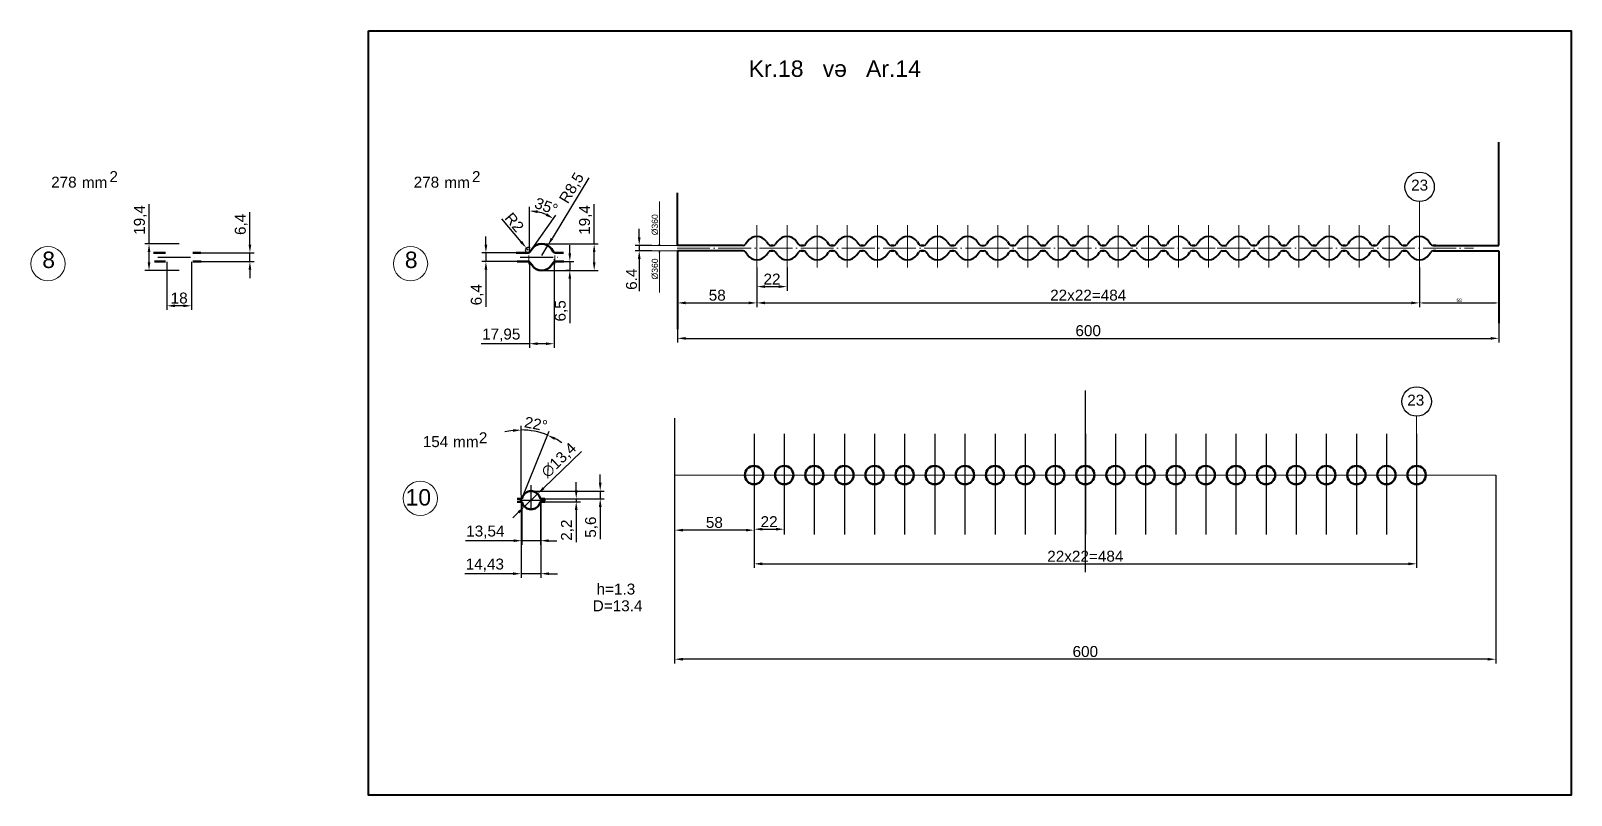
# Model space of a CAD drawing. Header units: millimetres. Extents: x 1526 to 31626, y -4643 to 9189.
# Drawn here: x 7588 to 8713, y -1469 to -911 of the extents above; entities that cross this region are included whole.
import ezdxf

# ---------------------------------------------------------------- set-up
doc = ezdxf.new("R2010")
doc.units = ezdxf.units.MM
doc.linetypes.add('ACAD_ISO04W100', pattern=[30, 24, -3, 0, -3])
for name, color, linetype, lineweight in [('Quota', 3, 'Continuous', 40), ('контурная', 7, 'Continuous', 50), ('осевые', 1, 'ACAD_ISO04W100', 25), ('тонкая', 7, 'Continuous', 20), ('тонкий', 7, 'Continuous', 20)]:
    doc.layers.add(name, color=color, linetype=linetype, lineweight=lineweight)
doc.layers.add('осевая', color=4, linetype='Continuous')
doc.styles.add('s1v4', font='arial.ttf', dxfattribs={"height": 4})
doc.styles.add('s2v4', font='arial.ttf', dxfattribs={"height": 8})
doc.styles.get("Standard").update_dxf_attribs({"font": 'arial.ttf'})
doc.dimstyles.new('ISO-25', dxfattribs={"dimtxt": 2.5, "dimasz": 2.5, "dimexe": 1.25, "dimexo": 0.625, "dimtad": 1, "dimtxsty": 'Standard', "dimcen": 2.5, "dimadec": 0, "dimazin": 0, "dimtfac": 1, "dimtmove": 0, "dimatfit": 3, "dimfxl": 1, "dimarcsym": 0})
doc.dimstyles.new('s2v4', dxfattribs={"dimtxt": 8, "dimasz": 6, "dimexe": 3, "dimexo": 0, "dimgap": 1.5, "dimtad": 1, "dimtxsty": 'Standard', "dimcen": 2.5, "dimadec": 0, "dimazin": 0, "dimtfac": 1, "dimtmove": 0, "dimatfit": 3, "dimfxl": 1, "dimarcsym": 0})
doc.dimstyles.new('s2v4$0', dxfattribs={"dimtxt": 8, "dimasz": 6, "dimexe": 3, "dimexo": 0, "dimgap": 1.5, "dimtad": 1, "dimtxsty": 'Standard', "dimcen": 2.5, "dimadec": 0, "dimazin": 0, "dimtfac": 1, "dimtmove": 0, "dimatfit": 3, "dimfxl": 1, "dimarcsym": 0})

msp = doc.modelspace()

# ---------------------------------------------------------------- texts
at = {"char_height": 8, "attachment_point": 5}
for insert in [(8602.52192, -1023.5963), (8599.71387, -1180.66411)]:
    msp.add_mtext('23', dxfattribs=dict(at, insert=insert))
at = {"layer": 'контурная', "style": 's2v4'}
for s, p in [('h=1.3', (8001.21798, -1322.62995)), ('D=13.4', (7998.4309, -1334.85871))]:
    msp.add_text(s, height=8, dxfattribs=at).set_placement(p)
at = {"layer": 'тонкая', "style": 's1v4'}
for s, p in [('278', (7602.75927, -1025.39244)), ('mm', (7625.21409, -1025.59364)), ('2', (7645.35403, -1021.30455)), ('278', (7867.62808, -1025.39244)), ('mm', (7890.0829, -1025.59364)), ('2', (7910.22284, -1021.30455)), ('2', (7915.25201, -1212.11231)), ('154', (7874.26004, -1214.92308)), ('mm', (7896.41726, -1215.02368))]:
    msp.add_text(s, height=8, dxfattribs=at).set_placement(p)
at = {"layer": 'тонкий', "style": 's1v4'}
for s, p in [('Kr.18   və   Ar.14', (8112.39697, -944.46823)), ('8', (7596.29605, -1084.10044)), ('8', (7861.16486, -1084.10044)), ('10', (7861.69186, -1257.6004))]:
    msp.add_text(s, height=12, dxfattribs=at).set_placement(p)
at = {"layer": 'тонкий', "char_height": 4.5, "attachment_point": 5, "rotation": 90}
for insert in [(8043.88864, -1052.49237), (8043.88864, -1084.80357)]:
    msp.add_mtext('%%C360', dxfattribs=dict(at, insert=insert))

# ---------------------------------------------------------------- blocks, each defined once
blk = doc.blocks.new('*D697')
at = {"layer": 'Defpoints', "color": 0, "transparency": 16777216}
for p in [(8058.3, -1193.9), (8658.3, -1235.4), (8058.3, -1369.9)]:
    blk.add_point(p, dxfattribs=at)
at = {"layer": 'тонкая', "color": 0, "lineweight": -2, "transparency": 16777216}
for p, q in [((8058.3, -1193.9), (8058.3, -1372.9)), ((8658.3, -1235.4), (8658.3, -1372.9)), ((8652.3, -1369.9), (8064.3, -1369.9))]:
    blk.add_line(p, q, dxfattribs=at)
at = {"layer": 'тонкая', "color": 0, "transparency": 16777216}
for points in [[(8064.3, -1368.9), (8064.3, -1370.9), (8058.3, -1369.9)], [(8652.3, -1368.9), (8652.3, -1370.9), (8658.3, -1369.9)]]:
    blk.add_solid(points, dxfattribs=at)
at = {"layer": 'тонкая', "color": 0, "transparency": 16777216, "insert": (8358.3, -1364.3), "char_height": 8, "attachment_point": 5}
blk.add_mtext('600', dxfattribs=at)
blk = doc.blocks.new('*D698')
at = {"layer": 'Defpoints', "color": 0, "transparency": 16777216}
for p in [(7953.4, -1247), (7963.5, -1252.6), (8003.9, -1252.6)]:
    blk.add_point(p, dxfattribs=at)
at = {"layer": 'тонкий', "color": 0, "lineweight": -2, "transparency": 16777216}
for p, q in [((8003.9, -1241), (8003.9, -1235)), ((7953.4, -1247), (8006.9, -1247)), ((8003.9, -1247), (8003.9, -1252.6)), ((7963.5, -1252.6), (8006.9, -1252.6)), ((8003.9, -1258.6), (8003.9, -1282.2))]:
    blk.add_line(p, q, dxfattribs=at)
at = {"layer": 'тонкий', "color": 0, "transparency": 16777216}
for points in [[(8002.9, -1241), (8004.9, -1241), (8003.9, -1247)], [(8002.9, -1258.6), (8004.9, -1258.6), (8003.9, -1252.6)]]:
    blk.add_solid(points, dxfattribs=at)
at = {"layer": 'тонкий', "color": 0, "transparency": 16777216, "insert": (7997.6, -1273.4), "char_height": 8, "attachment_point": 5, "rotation": 90}
blk.add_mtext('5,6', dxfattribs=at)
blk = doc.blocks.new('*D699')
at = {"layer": 'Defpoints', "color": 0, "transparency": 16777216}
for p in [(7963.5, -1252.6), (7963.5, -1254.8), (7986.4, -1254.8)]:
    blk.add_point(p, dxfattribs=at)
at = {"layer": 'тонкий', "color": 0, "lineweight": -2, "transparency": 16777216}
for p, q in [((7986.4, -1246.6), (7986.4, -1240.6)), ((7963.5, -1252.6), (7989.4, -1252.6)), ((7963.5, -1254.8), (7989.4, -1254.8)), ((7986.4, -1252.6), (7986.4, -1254.8)), ((7986.4, -1260.8), (7986.4, -1284.4))]:
    blk.add_line(p, q, dxfattribs=at)
at = {"layer": 'тонкий', "color": 0, "transparency": 16777216}
for points in [[(7985.4, -1246.6), (7987.4, -1246.6), (7986.4, -1252.6)], [(7985.4, -1260.8), (7987.4, -1260.8), (7986.4, -1254.8)]]:
    blk.add_solid(points, dxfattribs=at)
at = {"layer": 'тонкий', "color": 0, "transparency": 16777216, "insert": (7980, -1275.6), "char_height": 8, "attachment_point": 5, "rotation": 90}
blk.add_mtext('2,2', dxfattribs=at)
blk = doc.blocks.new('*D700')
at = {"layer": 'Defpoints', "color": 0, "transparency": 16777216}
for p in [(7946.6, -1254.8), (7960.2, -1254.8), (7946.6, -1283.3)]:
    blk.add_point(p, dxfattribs=at)
at = {"layer": 'тонкий', "color": 0, "lineweight": -2, "transparency": 16777216}
for p, q in [((7946.6, -1254.8), (7946.6, -1286.3)), ((7960.2, -1254.8), (7960.2, -1286.3)), ((7940.6, -1283.3), (7905.4, -1283.3)), ((7960.2, -1283.3), (7946.6, -1283.3)), ((7966.2, -1283.3), (7972.2, -1283.3))]:
    blk.add_line(p, q, dxfattribs=at)
at = {"layer": 'тонкий', "color": 0, "transparency": 16777216}
for points in [[(7940.6, -1282.3), (7940.6, -1284.3), (7946.6, -1283.3)], [(7966.2, -1282.3), (7966.2, -1284.3), (7960.2, -1283.3)]]:
    blk.add_solid(points, dxfattribs=at)
at = {"layer": 'тонкий', "color": 0, "transparency": 16777216, "insert": (7920, -1277), "char_height": 8, "attachment_point": 5}
blk.add_mtext('13,54', dxfattribs=at)
blk = doc.blocks.new('*D701')
at = {"layer": 'Defpoints', "color": 0, "transparency": 16777216}
for p in [(7946.2, -1253.7), (7960.6, -1253.7), (7946.2, -1307.4)]:
    blk.add_point(p, dxfattribs=at)
at = {"layer": 'тонкий', "color": 0, "lineweight": -2, "transparency": 16777216}
for p, q in [((7946.2, -1253.7), (7946.2, -1310.4)), ((7960.6, -1253.7), (7960.6, -1310.4)), ((7940.2, -1307.4), (7904.9, -1307.4)), ((7960.6, -1307.4), (7946.2, -1307.4)), ((7966.6, -1307.4), (7972.6, -1307.4))]:
    blk.add_line(p, q, dxfattribs=at)
at = {"layer": 'тонкий', "color": 0, "transparency": 16777216}
for points in [[(7940.2, -1306.4), (7940.2, -1308.4), (7946.2, -1307.4)], [(7966.6, -1306.4), (7966.6, -1308.4), (7960.6, -1307.4)]]:
    blk.add_solid(points, dxfattribs=at)
at = {"layer": 'тонкий', "color": 0, "transparency": 16777216, "insert": (7919.6, -1301.1), "char_height": 8, "attachment_point": 5}
blk.add_mtext('14,43', dxfattribs=at)
blk = doc.blocks.new('*D702')
at = {"layer": 'Defpoints', "color": 0, "transparency": 16777216}
for p in [(7958.2, -1249.1), (7948.6, -1258.4)]:
    blk.add_point(p, dxfattribs=at)
at = {"layer": 'тонкий', "color": 0, "lineweight": -2, "transparency": 16777216}
for p, q in [((7990.2, -1218.1), (7962.5, -1244.9)), ((7948.6, -1258.4), (7958.2, -1249.1)), ((7944.3, -1262.5), (7940, -1266.7))]:
    blk.add_line(p, q, dxfattribs=at)
at = {"layer": 'тонкий', "color": 0, "transparency": 16777216}
for points in [[(7961.8, -1244.2), (7963.2, -1245.6), (7958.2, -1249.1)], [(7943.6, -1261.8), (7945, -1263.3), (7948.6, -1258.4)]]:
    blk.add_solid(points, dxfattribs=at)
at = {"layer": 'тонкий', "color": 0, "transparency": 16777216, "insert": (7974, -1224.8), "char_height": 8, "attachment_point": 5, "rotation": 44.0456}
blk.add_mtext('∅13,4', dxfattribs=at)
blk = doc.blocks.new('*D703')
at = {"layer": 'Defpoints', "color": 0, "transparency": 16777216}
for p in [(7959.2, -1204.1), (7946.2, -1249.9), (7946.2, -1253.7), (7946.2, -1253.7), (7946.6, -1252.8)]:
    blk.add_point(p, dxfattribs=at)
at = {"layer": 'тонкий', "color": 0, "lineweight": -2, "transparency": 16777216}
for p, q in [((7946.2, -1249.9), (7946.2, -1199.5)), ((7946.6, -1252.8), (7966.5, -1203.4))]:
    blk.add_line(p, q, dxfattribs=at)
for start, end in [(96.711, 103.4219), (68, 90), (54.5781, 61.289)]:
    blk.add_arc((7946.2, -1253.7), 51.3, start, end, dxfattribs=at)
at = {"layer": 'тонкий', "color": 0, "transparency": 16777216}
for points in [[(7940.1, -1201.8), (7940.3, -1203.8), (7946.2, -1202.5)], [(7970.4, -1209.7), (7971.2, -1207.9), (7965.4, -1206.2)]]:
    blk.add_solid(points, dxfattribs=at)
at = {"layer": 'тонкий', "color": 0, "transparency": 16777216, "insert": (7957, -1198), "char_height": 8, "attachment_point": 5, "rotation": 349}
blk.add_mtext('22°', dxfattribs=at)
blk = doc.blocks.new('*D705')
at = {"layer": 'Defpoints', "color": 0, "transparency": 16777216}
for p in [(8118.4, -1083.7), (8140.4, -1083.7), (8140.4, -1097.7)]:
    blk.add_point(p, dxfattribs=at)
at = {"layer": 'тонкий', "color": 0, "lineweight": -2, "transparency": 16777216}
for p, q in [((8118.4, -1083.7), (8118.4, -1100.7)), ((8140.4, -1083.7), (8140.4, -1100.7)), ((8124.4, -1097.7), (8134.4, -1097.7))]:
    blk.add_line(p, q, dxfattribs=at)
at = {"layer": 'тонкий', "color": 0, "transparency": 16777216}
for points in [[(8124.4, -1096.7), (8124.4, -1098.7), (8118.4, -1097.7)], [(8134.4, -1096.7), (8134.4, -1098.7), (8140.4, -1097.7)]]:
    blk.add_solid(points, dxfattribs=at)
at = {"layer": 'тонкий', "color": 0, "transparency": 16777216, "insert": (8129.4, -1092.2), "char_height": 8, "attachment_point": 5}
blk.add_mtext('22', dxfattribs=at)
blk = doc.blocks.new('*D706')
at = {"layer": 'Defpoints', "color": 0, "transparency": 16777216}
for p in [(8602.4, -1083.7), (8118.4, -1091.7), (8602.4, -1109.6)]:
    blk.add_point(p, dxfattribs=at)
at = {"layer": 'тонкий', "color": 0, "lineweight": -2, "transparency": 16777216}
for p, q in [((8602.4, -1083.7), (8602.4, -1112.6)), ((8118.4, -1091.7), (8118.4, -1112.6)), ((8124.4, -1109.6), (8596.4, -1109.6))]:
    blk.add_line(p, q, dxfattribs=at)
at = {"layer": 'тонкий', "color": 0, "transparency": 16777216}
for points in [[(8124.4, -1108.6), (8124.4, -1110.6), (8118.4, -1109.6)], [(8596.4, -1108.6), (8596.4, -1110.6), (8602.4, -1109.6)]]:
    blk.add_solid(points, dxfattribs=at)
at = {"layer": 'тонкий', "color": 0, "transparency": 16777216, "insert": (8360.4, -1104), "char_height": 8, "attachment_point": 5}
blk.add_mtext('22x22=484', dxfattribs=at)
blk = doc.blocks.new('*D707')
at = {"layer": 'Defpoints', "color": 0, "transparency": 16777216}
for p in [(8060.4, -1071.6), (8118.4, -1083.7), (8118.4, -1109.6)]:
    blk.add_point(p, dxfattribs=at)
at = {"layer": 'тонкий', "color": 0, "lineweight": -2, "transparency": 16777216}
for p, q in [((8060.4, -1071.6), (8060.4, -1112.6)), ((8118.4, -1083.7), (8118.4, -1112.6)), ((8066.4, -1109.6), (8112.4, -1109.6))]:
    blk.add_line(p, q, dxfattribs=at)
at = {"layer": 'тонкий', "color": 0, "transparency": 16777216}
for points in [[(8066.4, -1108.6), (8066.4, -1110.6), (8060.4, -1109.6)], [(8112.4, -1108.6), (8112.4, -1110.6), (8118.4, -1109.6)]]:
    blk.add_solid(points, dxfattribs=at)
at = {"layer": 'тонкий', "color": 0, "transparency": 16777216, "insert": (8089.4, -1104), "char_height": 8, "attachment_point": 5}
blk.add_mtext('58', dxfattribs=at)
blk = doc.blocks.new('*D708')
at = {"color": 0, "lineweight": -2, "transparency": 16777216}
for p, q in [((8660.4, -1072.2), (8660.4, -1110.8)), ((8602.4, -1085), (8602.4, -1110.8)), ((8604.9, -1109.6), (8657.9, -1109.6))]:
    blk.add_line(p, q, dxfattribs=at)
at = {"color": 0, "transparency": 16777216}
for points in [[(8604.9, -1109.2), (8604.9, -1110), (8602.4, -1109.6)], [(8657.9, -1109.2), (8657.9, -1110), (8660.4, -1109.6)]]:
    blk.add_solid(points, dxfattribs=at)
at = {"layer": 'Defpoints', "color": 0, "transparency": 16777216}
for p in [(8660.4, -1071.6), (8602.4, -1084.4), (8660.4, -1109.6)]:
    blk.add_point(p, dxfattribs=at)
at = {"color": 0, "lineweight": 15, "transparency": 16777216, "insert": (8631.4, -1107.7), "char_height": 2.5, "attachment_point": 5}
blk.add_mtext('58', dxfattribs=at)
blk = doc.blocks.new('*D709')
at = {"layer": 'Defpoints', "color": 0, "transparency": 16777216}
for p in [(8660.4, -1124.3), (8060.4, -1128.8), (8660.4, -1135.5)]:
    blk.add_point(p, dxfattribs=at)
at = {"layer": 'тонкий', "color": 0, "lineweight": -2, "transparency": 16777216}
for p, q in [((8660.4, -1124.3), (8660.4, -1138.5)), ((8060.4, -1128.8), (8060.4, -1138.5)), ((8066.4, -1135.5), (8654.4, -1135.5))]:
    blk.add_line(p, q, dxfattribs=at)
at = {"layer": 'тонкий', "color": 0, "transparency": 16777216}
for points in [[(8066.4, -1134.5), (8066.4, -1136.5), (8060.4, -1135.5)], [(8654.4, -1134.5), (8654.4, -1136.5), (8660.4, -1135.5)]]:
    blk.add_solid(points, dxfattribs=at)
at = {"layer": 'тонкий', "color": 0, "transparency": 16777216, "insert": (8360.4, -1129.9), "char_height": 8, "attachment_point": 5}
blk.add_mtext('600', dxfattribs=at)
blk = doc.blocks.new('_Open30')
at = {"color": 0, "linetype": 'ByBlock', "lineweight": -2}
for p, q in [((-1, 0.3), (0, 0)), ((0, 0), (-1, -0.3)), ((0, 0), (-1, 0))]:
    blk.add_line(p, q, dxfattribs=at)
blk = doc.blocks.new('*D710')
at = {"layer": 'Defpoints', "color": 0, "transparency": 16777216}
for p in [(8041.5, -1067.6), (8032.4, -1071.5), (8041.5, -1071.5)]:
    blk.add_point(p, dxfattribs=at)
at = {"layer": 'тонкий', "color": 0, "lineweight": -2, "transparency": 16777216}
for p, q in [((8032.4, -1061.6), (8032.4, -1055.6)), ((8041.5, -1067.6), (8029.4, -1067.6)), ((8032.4, -1067.6), (8032.4, -1071.5)), ((8041.5, -1071.5), (8029.4, -1071.5)), ((8032.4, -1077.5), (8032.4, -1101.1))]:
    blk.add_line(p, q, dxfattribs=at)
at = {"layer": 'тонкий', "color": 0, "transparency": 16777216}
for points in [[(8031.4, -1061.6), (8033.4, -1061.6), (8032.4, -1067.6)], [(8031.4, -1077.5), (8033.4, -1077.5), (8032.4, -1071.5)]]:
    blk.add_solid(points, dxfattribs=at)
at = {"layer": 'тонкий', "color": 0, "transparency": 16777216, "insert": (8026.8, -1092.3), "char_height": 8, "attachment_point": 5, "rotation": 90}
blk.add_mtext('6.4', dxfattribs=at)
blk = doc.blocks.new('*D711')
at = {"layer": 'Defpoints', "color": 0, "transparency": 16777216}
for p in [(7961.2, -1066.5), (7999.5, -1066.5), (7961.2, -1085.9)]:
    blk.add_point(p, dxfattribs=at)
at = {"layer": 'тонкий', "color": 0, "lineweight": -2, "transparency": 16777216}
for p, q in [((7999.5, -1066.5), (7999.5, -1037.5)), ((7961.2, -1066.5), (8002.5, -1066.5)), ((7999.5, -1079.9), (7999.5, -1072.5)), ((7961.2, -1085.9), (8002.5, -1085.9))]:
    blk.add_line(p, q, dxfattribs=at)
at = {"layer": 'тонкий', "color": 0, "transparency": 16777216}
for points in [[(7998.5, -1072.5), (8000.5, -1072.5), (7999.5, -1066.5)], [(7998.5, -1079.9), (8000.5, -1079.9), (7999.5, -1085.9)]]:
    blk.add_solid(points, dxfattribs=at)
at = {"layer": 'тонкий', "color": 0, "transparency": 16777216, "insert": (7993.2, -1049), "char_height": 8, "attachment_point": 5, "rotation": 90}
blk.add_mtext('19,4', dxfattribs=at)
blk = doc.blocks.new('*D704')
at = {"layer": 'Defpoints', "color": 0, "transparency": 16777216}
for p in [(7952.2, -1079.4), (7970.2, -1079.4), (7952.2, -1139.4)]:
    blk.add_point(p, dxfattribs=at)
at = {"layer": 'тонкий', "color": 0, "lineweight": -2, "transparency": 16777216}
for p, q in [((7952.2, -1079.4), (7952.2, -1142.4)), ((7970.2, -1079.4), (7970.2, -1142.4)), ((7952.2, -1139.4), (7916.9, -1139.4)), ((7964.2, -1139.4), (7958.2, -1139.4))]:
    blk.add_line(p, q, dxfattribs=at)
at = {"layer": 'тонкий', "color": 0, "transparency": 16777216}
for points in [[(7958.2, -1138.4), (7958.2, -1140.4), (7952.2, -1139.4)], [(7964.2, -1138.4), (7964.2, -1140.4), (7970.2, -1139.4)]]:
    blk.add_solid(points, dxfattribs=at)
at = {"layer": 'тонкий', "color": 0, "transparency": 16777216, "insert": (7931.6, -1133.1), "char_height": 8, "attachment_point": 5}
blk.add_mtext('17,95', dxfattribs=at)
blk = doc.blocks.new('*D712')
at = {"layer": 'Defpoints', "color": 0, "transparency": 16777216}
for p in [(7958.4, -1043.1), (7952.2, -1078.8), (7952.2, -1079.4), (7952.8, -1072.1), (7954.1, -1070.2)]:
    blk.add_point(p, dxfattribs=at)
at = {"layer": 'тонкий', "color": 0, "lineweight": -2, "transparency": 16777216}
for p, q in [((7952.2, -1073), (7952.2, -1039.4)), ((7954.1, -1070.2), (7971.4, -1045.5))]:
    blk.add_line(p, q, dxfattribs=at)
blk.add_arc((7952.2, -1073), 30.5, 66.2779, 78.7221, dxfattribs=at)
at = {"layer": 'тонкий', "color": 0, "transparency": 16777216}
for points in [[(7958.1, -1044), (7958.3, -1042), (7952.2, -1042.4)], [(7965, -1044.1), (7964, -1045.9), (7969.7, -1048)]]:
    blk.add_solid(points, dxfattribs=at)
at = {"layer": 'тонкий', "color": 0, "transparency": 16777216, "insert": (7964.5, -1039), "char_height": 8, "attachment_point": 5, "rotation": 340.0337}
blk.add_mtext('35°', dxfattribs=at)
blk = doc.blocks.new('*D713')
at = {"layer": 'Defpoints', "color": 0, "transparency": 16777216}
for p in [(7949.9, -1069.4), (7951.2, -1071)]:
    blk.add_point(p, dxfattribs=at)
at = {"layer": 'тонкий', "color": 0, "lineweight": -2, "transparency": 16777216}
for p, q in [((7931.9, -1048.2), (7946, -1064.9)), ((7951.2, -1071), (7949.9, -1069.4))]:
    blk.add_line(p, q, dxfattribs=at)
blk.add_arc((7951.2, -1071), 2, 44.317, 270, dxfattribs=at)
at = {"layer": 'тонкий', "color": 0, "transparency": 16777216}
blk.add_solid([(7946.8, -1064.2), (7945.2, -1065.5), (7949.9, -1069.4)], dxfattribs=at)
at = {"layer": 'тонкий', "color": 0, "transparency": 16777216, "insert": (7941.2, -1050.7), "char_height": 8, "attachment_point": 5, "rotation": 310.2607}
blk.add_mtext('R2', dxfattribs=at)
blk = doc.blocks.new('*D714')
at = {"layer": 'Defpoints', "color": 0, "transparency": 16777216}
for p in [(7965.6, -1067.7), (7961.2, -1075)]:
    blk.add_point(p, dxfattribs=at)
at = {"layer": 'тонкий', "color": 0, "lineweight": -2, "transparency": 16777216}
for p, q in [((7995.5, -1018.3), (7968.7, -1062.6)), ((7961.2, -1075), (7965.6, -1067.7))]:
    blk.add_line(p, q, dxfattribs=at)
at = {"layer": 'тонкий', "color": 0, "transparency": 16777216}
blk.add_solid([(7967.8, -1062), (7969.5, -1063.1), (7965.6, -1067.7)], dxfattribs=at)
at = {"layer": 'тонкий', "color": 0, "transparency": 16777216, "insert": (7983.5, -1025.9), "char_height": 8, "attachment_point": 5, "rotation": 58.8208}
blk.add_mtext('R8,5', dxfattribs=at)
blk = doc.blocks.new('*D715')
at = {"layer": 'Defpoints', "color": 0, "transparency": 16777216}
for p in [(7972, -1079.4), (7981.7, -1085.9), (7982, -1085.9)]:
    blk.add_point(p, dxfattribs=at)
at = {"layer": 'тонкий', "color": 0, "lineweight": -2, "transparency": 16777216}
for p, q in [((7981.7, -1073.4), (7981.7, -1067.4)), ((7972, -1079.4), (7984.7, -1079.4)), ((7981.7, -1079.4), (7981.7, -1085.9)), ((7982, -1085.9), (7978.7, -1085.9)), ((7981.7, -1091.9), (7981.7, -1124.3))]:
    blk.add_line(p, q, dxfattribs=at)
at = {"layer": 'тонкий', "color": 0, "transparency": 16777216}
for points in [[(7980.7, -1073.4), (7982.7, -1073.4), (7981.7, -1079.4)], [(7980.7, -1091.9), (7982.7, -1091.9), (7981.7, -1085.9)]]:
    blk.add_solid(points, dxfattribs=at)
at = {"layer": 'тонкий', "color": 0, "transparency": 16777216, "insert": (7975.4, -1115.4), "char_height": 8, "attachment_point": 5, "rotation": 90}
blk.add_mtext('6,5', dxfattribs=at)
blk = doc.blocks.new('*D716')
at = {"layer": 'Defpoints', "color": 0, "transparency": 16777216}
for p in [(7920.4, -1079.4), (7948.9, -1073), (7948.9, -1079.4)]:
    blk.add_point(p, dxfattribs=at)
at = {"layer": 'тонкий', "color": 0, "lineweight": -2, "transparency": 16777216}
for p, q in [((7920.4, -1067), (7920.4, -1061)), ((7948.9, -1073), (7917.4, -1073)), ((7948.9, -1079.4), (7917.4, -1079.4)), ((7920.4, -1073), (7920.4, -1079.4)), ((7920.4, -1085.4), (7920.4, -1112.4))]:
    blk.add_line(p, q, dxfattribs=at)
at = {"layer": 'тонкий', "color": 0, "transparency": 16777216}
for points in [[(7919.4, -1067), (7921.4, -1067), (7920.4, -1073)], [(7919.4, -1085.4), (7921.4, -1085.4), (7920.4, -1079.4)]]:
    blk.add_solid(points, dxfattribs=at)
at = {"layer": 'тонкий', "color": 0, "transparency": 16777216, "insert": (7914.1, -1103.6), "char_height": 8, "attachment_point": 5, "rotation": 90}
blk.add_mtext('6,4', dxfattribs=at)
blk = doc.blocks.new('*D717')
at = {"layer": 'Defpoints', "color": 0, "transparency": 16777216}
for p in [(8058.3, -1265.2), (8116.3, -1265.2), (8058.3, -1275.6)]:
    blk.add_point(p, dxfattribs=at)
at = {"layer": 'тонкая', "color": 0, "lineweight": -2, "transparency": 16777216}
for p, q in [((8058.3, -1265.2), (8058.3, -1278.6)), ((8116.3, -1265.2), (8116.3, -1278.6)), ((8110.3, -1275.6), (8064.3, -1275.6))]:
    blk.add_line(p, q, dxfattribs=at)
at = {"layer": 'тонкая', "color": 0, "transparency": 16777216}
for points in [[(8064.3, -1274.6), (8064.3, -1276.6), (8058.3, -1275.6)], [(8110.3, -1274.6), (8110.3, -1276.6), (8116.3, -1275.6)]]:
    blk.add_solid(points, dxfattribs=at)
at = {"layer": 'тонкая', "color": 0, "transparency": 16777216, "insert": (8087.3, -1270), "char_height": 8, "attachment_point": 5}
blk.add_mtext('58', dxfattribs=at)
blk = doc.blocks.new('*D718')
at = {"layer": 'Defpoints', "color": 0, "transparency": 16777216}
for p in [(8116.3, -1278.6), (8600.3, -1278.7), (8600.3, -1300.2)]:
    blk.add_point(p, dxfattribs=at)
at = {"layer": 'тонкая', "color": 0, "lineweight": -2, "transparency": 16777216}
for p, q in [((8116.3, -1278.6), (8116.3, -1303.2)), ((8600.3, -1278.7), (8600.3, -1303.2)), ((8122.3, -1300.2), (8594.3, -1300.2))]:
    blk.add_line(p, q, dxfattribs=at)
at = {"layer": 'тонкая', "color": 0, "transparency": 16777216}
for points in [[(8122.3, -1299.2), (8122.3, -1301.2), (8116.3, -1300.2)], [(8594.3, -1299.2), (8594.3, -1301.2), (8600.3, -1300.2)]]:
    blk.add_solid(points, dxfattribs=at)
at = {"layer": 'тонкая', "color": 0, "transparency": 16777216, "insert": (8358.3, -1294.7), "char_height": 8, "attachment_point": 5}
blk.add_mtext('22x22=484', dxfattribs=at)
blk = doc.blocks.new('*D719')
at = {"layer": 'Defpoints', "color": 0, "transparency": 16777216}
for p in [(8116.3, -1260.8), (8138.3, -1260.8), (8138.3, -1274.9)]:
    blk.add_point(p, dxfattribs=at)
at = {"layer": 'тонкая', "color": 0, "lineweight": -2, "transparency": 16777216}
for p, q in [((8116.3, -1260.8), (8116.3, -1277.9)), ((8138.3, -1260.8), (8138.3, -1277.9)), ((8122.3, -1274.9), (8132.3, -1274.9))]:
    blk.add_line(p, q, dxfattribs=at)
at = {"layer": 'тонкая', "color": 0, "transparency": 16777216}
for points in [[(8122.3, -1273.9), (8122.3, -1275.9), (8116.3, -1274.9)], [(8132.3, -1273.9), (8132.3, -1275.9), (8138.3, -1274.9)]]:
    blk.add_solid(points, dxfattribs=at)
at = {"layer": 'тонкая', "color": 0, "transparency": 16777216, "insert": (8127.3, -1269.4), "char_height": 8, "attachment_point": 5}
blk.add_mtext('22', dxfattribs=at)
blk = doc.blocks.new('*D1473')
at = {"layer": 'Defpoints', "color": 0, "transparency": 16777216}
for p in [(7712.4, -1073), (7712.4, -1079.4), (7748, -1073)]:
    blk.add_point(p, dxfattribs=at)
at = {"layer": 'тонкий', "color": 0, "lineweight": -2, "transparency": 16777216}
for p, q in [((7748, -1067), (7748, -1043.4)), ((7712.4, -1073), (7751, -1073)), ((7712.4, -1079.4), (7751, -1079.4)), ((7748, -1079.4), (7748, -1073)), ((7748, -1085.4), (7748, -1091.4))]:
    blk.add_line(p, q, dxfattribs=at)
at = {"layer": 'тонкий', "color": 0, "transparency": 16777216}
for points in [[(7747, -1067), (7749, -1067), (7748, -1073)], [(7747, -1085.4), (7749, -1085.4), (7748, -1079.4)]]:
    blk.add_solid(points, dxfattribs=at)
at = {"layer": 'тонкий', "color": 0, "transparency": 16777216, "insert": (7741.7, -1052.2), "char_height": 8, "attachment_point": 5, "rotation": 90}
blk.add_mtext('6,4', dxfattribs=at)
blk = doc.blocks.new('*D1474')
at = {"layer": 'Defpoints', "color": 0, "transparency": 16777216}
for p in [(7674.3, -1066.5), (7696.3, -1066.5), (7696.3, -1085.9)]:
    blk.add_point(p, dxfattribs=at)
at = {"layer": 'тонкий', "color": 0, "lineweight": -2, "transparency": 16777216}
for p, q in [((7674.3, -1066.5), (7674.3, -1037.5)), ((7696.3, -1066.5), (7671.3, -1066.5)), ((7674.3, -1079.9), (7674.3, -1072.5)), ((7696.3, -1085.9), (7671.3, -1085.9))]:
    blk.add_line(p, q, dxfattribs=at)
at = {"layer": 'тонкий', "color": 0, "transparency": 16777216}
for points in [[(7673.3, -1072.5), (7675.3, -1072.5), (7674.3, -1066.5)], [(7673.3, -1079.9), (7675.3, -1079.9), (7674.3, -1085.9)]]:
    blk.add_solid(points, dxfattribs=at)
at = {"layer": 'тонкий', "color": 0, "transparency": 16777216, "insert": (7668, -1049), "char_height": 8, "attachment_point": 5, "rotation": 90}
blk.add_mtext('19,4', dxfattribs=at)
blk = doc.blocks.new('*D1475')
at = {"layer": 'Defpoints', "color": 0, "transparency": 16777216}
for p in [(7687.3, -1079.6), (7705.3, -1079.6), (7687.3, -1111.7)]:
    blk.add_point(p, dxfattribs=at)
at = {"layer": 'тонкий', "color": 0, "lineweight": -2, "transparency": 16777216}
for p, q in [((7687.3, -1079.6), (7687.3, -1114.7)), ((7705.3, -1079.6), (7705.3, -1114.7)), ((7699.3, -1111.7), (7693.3, -1111.7))]:
    blk.add_line(p, q, dxfattribs=at)
at = {"layer": 'тонкий', "color": 0, "transparency": 16777216}
for points in [[(7693.3, -1110.7), (7693.3, -1112.7), (7687.3, -1111.7)], [(7699.3, -1110.7), (7699.3, -1112.7), (7705.3, -1111.7)]]:
    blk.add_solid(points, dxfattribs=at)
at = {"layer": 'тонкий', "color": 0, "transparency": 16777216, "insert": (7696.3, -1106.1), "char_height": 8, "attachment_point": 5}
blk.add_mtext('18', dxfattribs=at)

# ---------------------------------------------------------------- dimensions: what is measured, and where the dimension line sits
at = {"lineweight": 15}
dim = msp.add_linear_dim(base=(8660.38306, -1109.58614), p1=(8602.38306, -1084.3627), p2=(8660.38306, -1071.57284), dimstyle='ISO-25', dxfattribs=at)
dim.commit()
dim.dimension.update_dxf_attribs({"geometry": '*D708', "text_midpoint": (8631.38306, -1107.68471)})
at = {"layer": 'тонкая'}
for base, p1, p2, picture, middle in [((8058.3278, -1369.92626), (8658.3278, -1235.35533), (8058.3278, -1193.94153), '*D697', (8358.3278, -1364.34168)), ((8058.3278, -1275.57653), (8116.3278, -1265.21054), (8058.3278, -1265.21054), '*D717', (8087.3278, -1269.99195)), ((8138.3278, -1274.90562), (8116.3278, -1260.76872), (8138.3278, -1260.76872), '*D719', (8127.3278, -1269.38925))]:
    dim = msp.add_linear_dim(base=base, p1=p1, p2=p2, dimstyle='s2v4', dxfattribs=at)
    dim.commit()
    dim.dimension.update_dxf_attribs({"geometry": picture, "text_midpoint": middle})
dim = msp.add_linear_dim(base=(8600.3278, -1300.24218), p1=(8116.3278, -1278.57653), p2=(8600.3278, -1278.74438), text='22x22=484', dimstyle='s2v4', dxfattribs=at)
dim.commit()
dim.dimension.update_dxf_attribs({"geometry": '*D718', "text_midpoint": (8358.3278, -1294.6576)})
at = {"layer": 'тонкий'}
dim = msp.add_radius_dim(center=(7961.17669, -1074.96827), mpoint=(7965.57727, -1067.69608), dimstyle='s2v4', dxfattribs=at)
dim.commit()
dim.dimension.update_dxf_attribs({"geometry": '*D714', "text_midpoint": (7988.91446, -1029.13018), "dimtype": 164})
dim = msp.add_angular_dim_2l(base=(7958.37565, -1043.06773), line1=((7952.79886, -1072.11542), (7954.1415, -1070.19793)), line2=((7952.20169, -1079.36827), (7952.20169, -1078.84205)), dimstyle='s2v4', dxfattribs=at)
dim.commit()
dim.dimension.update_dxf_attribs({"geometry": '*D712', "text_midpoint": (7962.62712, -1044.27209), "dimtype": 162})
for base, p1, p2, dimstyle, picture, middle in [((7674.30185, -1066.46827), (7696.30788, -1085.86827), (7696.30788, -1066.46827), 's2v4$0', '*D1474', (7667.99421, -1048.971)), ((7748.00138, -1072.96827), (7712.41023, -1079.36827), (7712.41023, -1072.96827), 's2v4$0', '*D1473', (7741.69374, -1052.18041)), ((7986.35534, -1254.81144), (7963.54328, -1252.61144), (7963.54328, -1254.81144), 's2v4', '*D699', (7980.0477, -1275.62113))]:
    dim = msp.add_linear_dim(base=base, p1=p1, p2=p2, angle=90, dimstyle=dimstyle, dxfattribs=at)
    dim.commit()
    dim.dimension.update_dxf_attribs({"geometry": picture, "text_midpoint": middle})
dim = msp.add_radius_dim(center=(7951.16055, -1070.96827), mpoint=(7949.86802, -1069.44205), dimstyle='s2v4', dxfattribs=at)
dim.commit()
dim.dimension.update_dxf_attribs({"geometry": '*D713', "text_midpoint": (7941.21094, -1050.68399)})
for base, p1, p2, picture, middle in [((7999.52846, -1066.46827), (7961.17669, -1085.86827), (7961.17669, -1066.46827), '*D711', (7999.52846, -1048.971)), ((7920.43648, -1079.36827), (7948.88898, -1072.96827), (7948.88898, -1079.36827), '*D716', (7920.43648, -1103.62572)), ((7981.69556, -1085.86827), (7972.04235, -1079.36827), (7982.00158, -1085.86827), '*D715', (7981.69556, -1115.44792)), ((8003.8749, -1252.61144), (7953.40197, -1247.01144), (7963.54328, -1252.61144), '*D698', (8003.8749, -1273.39112))]:
    dim = msp.add_linear_dim(base=base, p1=p1, p2=p2, angle=90, dimstyle='s2v4', dxfattribs=at)
    dim.commit()
    dim.dimension.update_dxf_attribs({"geometry": picture, "text_midpoint": middle, "dimtype": 160})
dim = msp.add_linear_dim(base=(8032.35461, -1071.54013), p1=(8041.49003, -1067.57284), p2=(8041.49003, -1071.54013), angle=90, text='6.4', dimstyle='s2v4', dxfattribs=at)
dim.commit()
dim.dimension.update_dxf_attribs({"geometry": '*D710', "text_midpoint": (8026.77002, -1092.32798)})
for base, p1, p2, dimstyle, picture, middle in [((7687.30788, -1111.70482), (7705.30788, -1079.64564), (7687.30788, -1079.64564), 's2v4$0', '*D1475', (7696.30788, -1106.12024)), ((8118.38306, -1109.58614), (8060.38306, -1071.57284), (8118.38306, -1083.7377), 's2v4', '*D707', (8089.38306, -1104.00155)), ((8140.38306, -1097.7254), (8118.38306, -1083.7377), (8140.38306, -1083.7377), 's2v4', '*D705', (8129.38306, -1092.20903)), ((8660.38306, -1135.48587), (8060.38306, -1128.81125), (8660.38306, -1124.30165), 's2v4', '*D709', (8360.38306, -1129.90128)), ((7946.18623, -1307.39154), (7960.61771, -1253.71144), (7946.18623, -1253.71144), 's2v4', '*D701', (7919.56481, -1301.0839)), ((7946.63066, -1283.27181), (7960.17329, -1254.81144), (7946.63066, -1254.81144), 's2v4', '*D700', (7920.02561, -1276.96417))]:
    dim = msp.add_linear_dim(base=base, p1=p1, p2=p2, dimstyle=dimstyle, dxfattribs=at)
    dim.commit()
    dim.dimension.update_dxf_attribs({"geometry": picture, "text_midpoint": middle})
dim = msp.add_linear_dim(base=(7952.20169, -1139.44591), p1=(7970.15169, -1079.36827), p2=(7952.20169, -1079.36827), dimstyle='s2v4', dxfattribs=at)
dim.commit()
dim.dimension.update_dxf_attribs({"geometry": '*D704', "text_midpoint": (7931.55026, -1139.44591), "dimtype": 160})
dim = msp.add_linear_dim(base=(8602.38306, -1109.58614), p1=(8118.38306, -1091.66905), p2=(8602.38306, -1083.7377), text='22x22=<>', dimstyle='s2v4', dxfattribs=at)
dim.commit()
dim.dimension.update_dxf_attribs({"geometry": '*D706', "text_midpoint": (8360.38306, -1104.00155)})
dim = msp.add_angular_dim_2l(base=(7959.16378, -1204.12646), line1=((7946.18623, -1253.71144), (7946.18623, -1249.93)), line2=((7946.18623, -1253.71144), (7946.56238, -1252.78045)), dimstyle='s2v4', dxfattribs=at)
dim.commit()
dim.dimension.update_dxf_attribs({"geometry": '*D703', "text_midpoint": (7957.01874, -1197.98301)})
dim = msp.add_diameter_dim_2p(p1=(7948.58611, -1258.36949), p2=(7958.21784, -1249.05339), dimstyle='s2v4', dxfattribs=at)
dim.commit()
dim.dimension.update_dxf_attribs({"geometry": '*D702', "text_midpoint": (7974.02983, -1224.80197)})

# ---------------------------------------------------------------- linework, layer by layer
at = {"lineweight": 40}
for p, q in [((8660.38306, -1067.57284), (8660.38306, -992.25135)), ((8060.38306, -1067.57284), (8060.38306, -1029.07355)), ((8108.36577, -1067.57284), (8060.38306, -1067.57284)), ((8111.41221, -1064.70898), (8110.00408, -1066.71999)), ((8125.35392, -1064.70898), (8126.76205, -1066.71999)), ((8128.40035, -1067.57284), (8130.36577, -1067.57284)), ((8130.36577, -1067.57284), (8128.49751, -1067.57284)), ((8133.41221, -1064.70898), (8132.00408, -1066.71999)), ((8147.35392, -1064.70898), (8148.76205, -1066.71999)), ((8150.40035, -1067.57284), (8152.36577, -1067.57284)), ((8152.36577, -1067.57284), (8150.49751, -1067.57284)), ((8155.41221, -1064.70898), (8154.00408, -1066.71999)), ((8169.35392, -1064.70898), (8170.76205, -1066.71999)), ((8172.40035, -1067.57284), (8174.36577, -1067.57284)), ((8174.36577, -1067.57284), (8172.49751, -1067.57284)), ((8177.41221, -1064.70898), (8176.00408, -1066.71999)), ((8191.35392, -1064.70898), (8192.76205, -1066.71999)), ((8194.40035, -1067.57284), (8196.36577, -1067.57284)), ((8196.36577, -1067.57284), (8194.49751, -1067.57284)), ((8199.41221, -1064.70898), (8198.00408, -1066.71999)), ((8213.35392, -1064.70898), (8214.76205, -1066.71999)), ((8216.40035, -1067.57284), (8218.36577, -1067.57284)), ((8218.36577, -1067.57284), (8216.49751, -1067.57284)), ((8221.41221, -1064.70898), (8220.00408, -1066.71999)), ((8235.35392, -1064.70898), (8236.76205, -1066.71999)), ((8238.40035, -1067.57284), (8240.36577, -1067.57284)), ((8240.36577, -1067.57284), (8238.49751, -1067.57284)), ((8243.41221, -1064.70898), (8242.00408, -1066.71999)), ((8257.35392, -1064.70898), (8258.76205, -1066.71999)), ((8260.40035, -1067.57284), (8262.36577, -1067.57284)), ((8262.36577, -1067.57284), (8260.49751, -1067.57284)), ((8265.41221, -1064.70898), (8264.00408, -1066.71999)), ((8279.35392, -1064.70898), (8280.76205, -1066.71999)), ((8282.40035, -1067.57284), (8284.36577, -1067.57284)), ((8287.41221, -1064.70898), (8286.00408, -1066.71999)), ((8301.35392, -1064.70898), (8302.76205, -1066.71999)), ((8304.40035, -1067.57284), (8306.36577, -1067.57284)), ((8306.36577, -1067.57284), (8304.49751, -1067.57284)), ((8309.41221, -1064.70898), (8308.00408, -1066.71999)), ((8323.35392, -1064.70898), (8324.76205, -1066.71999)), ((8326.40035, -1067.57284), (8328.36577, -1067.57284)), ((8328.36577, -1067.57284), (8326.49751, -1067.57284)), ((8331.41221, -1064.70898), (8330.00408, -1066.71999)), ((8345.35392, -1064.70898), (8346.76205, -1066.71999)), ((8348.40035, -1067.57284), (8350.36577, -1067.57284)), ((8350.36577, -1067.57284), (8348.49751, -1067.57284)), ((8353.41221, -1064.70898), (8352.00408, -1066.71999)), ((8367.35392, -1064.70898), (8368.76205, -1066.71999)), ((8370.40035, -1067.57284), (8372.36577, -1067.57284)), ((8372.36577, -1067.57284), (8370.49751, -1067.57284)), ((8375.41221, -1064.70898), (8374.00408, -1066.71999)), ((8389.35392, -1064.70898), (8390.76205, -1066.71999)), ((8392.40035, -1067.57284), (8394.36577, -1067.57284)), ((8394.36577, -1067.57284), (8392.49751, -1067.57284)), ((8397.41221, -1064.70898), (8396.00408, -1066.71999)), ((8411.35392, -1064.70898), (8412.76205, -1066.71999)), ((8414.40035, -1067.57284), (8416.36577, -1067.57284)), ((8416.36577, -1067.57284), (8414.49751, -1067.57284)), ((8419.41221, -1064.70898), (8418.00408, -1066.71999)), ((8433.35392, -1064.70898), (8434.76205, -1066.71999)), ((8436.40035, -1067.57284), (8438.36577, -1067.57284)), ((8438.36577, -1067.57284), (8436.49751, -1067.57284)), ((8441.41221, -1064.70898), (8440.00408, -1066.71999)), ((8455.35392, -1064.70898), (8456.76205, -1066.71999)), ((8458.40035, -1067.57284), (8461.47315, -1067.57284)), ((8463.41221, -1064.70898), (8462.00408, -1066.71999)), ((8477.35392, -1064.70898), (8478.76205, -1066.71999)), ((8480.40035, -1067.57284), (8482.36577, -1067.57284)), ((8482.36577, -1067.57284), (8480.49751, -1067.57284)), ((8485.41221, -1064.70898), (8484.00408, -1066.71999)), ((8499.35392, -1064.70898), (8500.76205, -1066.71999)), ((8502.40035, -1067.57284), (8504.36577, -1067.57284)), ((8504.36577, -1067.57284), (8502.49751, -1067.57284)), ((8507.41221, -1064.70898), (8506.00408, -1066.71999)), ((8521.35392, -1064.70898), (8522.76205, -1066.71999)), ((8524.40035, -1067.57284), (8526.36577, -1067.57284)), ((8526.36577, -1067.57284), (8524.49751, -1067.57284)), ((8529.41221, -1064.70898), (8528.00408, -1066.71999)), ((8543.35392, -1064.70898), (8544.76205, -1066.71999)), ((8546.40035, -1067.57284), (8548.36577, -1067.57284)), ((8548.36577, -1067.57284), (8546.49751, -1067.57284)), ((8551.41221, -1064.70898), (8550.00408, -1066.71999)), ((8565.35392, -1064.70898), (8566.76205, -1066.71999)), ((8568.40035, -1067.57284), (8570.36577, -1067.57284)), ((8570.36577, -1067.57284), (8568.49751, -1067.57284)), ((8573.41221, -1064.70898), (8572.00408, -1066.71999)), ((8587.35392, -1064.70898), (8588.76205, -1066.71999)), ((8590.40035, -1067.57284), (8592.36577, -1067.57284)), ((8592.36577, -1067.57284), (8590.49751, -1067.57284)), ((8595.41221, -1064.70898), (8594.00408, -1066.71999)), ((8609.35392, -1064.70898), (8610.76205, -1066.71999)), ((8612.40035, -1067.57284), (8660.38306, -1067.57284)), ((8614.36577, -1067.57284), (8612.49751, -1067.57284)), ((8108.36577, -1071.57284), (8060.38306, -1071.57284)), ((8060.38306, -1071.57284), (8060.38306, -1128.81125)), ((8111.41221, -1074.4367), (8110.00408, -1072.42569)), ((8125.35392, -1074.4367), (8126.76205, -1072.42569)), ((8128.40035, -1071.57284), (8130.36577, -1071.57284)), ((8130.36577, -1071.57284), (8128.68816, -1071.57284)), ((8133.41221, -1074.4367), (8132.00408, -1072.42569)), ((8147.35392, -1074.4367), (8148.76205, -1072.42569)), ((8150.40035, -1071.57284), (8152.36577, -1071.57284)), ((8152.36577, -1071.57284), (8150.68816, -1071.57284)), ((8155.41221, -1074.4367), (8154.00408, -1072.42569)), ((8169.35392, -1074.4367), (8170.76205, -1072.42569)), ((8172.40035, -1071.57284), (8174.36577, -1071.57284)), ((8174.36577, -1071.57284), (8172.68816, -1071.57284)), ((8177.41221, -1074.4367), (8176.00408, -1072.42569)), ((8191.35392, -1074.4367), (8192.76205, -1072.42569)), ((8194.40035, -1071.57284), (8195.98442, -1071.57284)), ((8196.36577, -1071.57284), (8194.68816, -1071.57284)), ((8199.41221, -1074.4367), (8198.00408, -1072.42569)), ((8213.35392, -1074.4367), (8214.76205, -1072.42569)), ((8216.40035, -1071.57284), (8218.36577, -1071.57284)), ((8218.36577, -1071.57284), (8216.68816, -1071.57284)), ((8221.41221, -1074.4367), (8220.00408, -1072.42569)), ((8235.35392, -1074.4367), (8236.76205, -1072.42569)), ((8238.40035, -1071.57284), (8240.36577, -1071.57284)), ((8240.36577, -1071.57284), (8238.68816, -1071.57284)), ((8243.41221, -1074.4367), (8242.00408, -1072.42569)), ((8257.35392, -1074.4367), (8258.76205, -1072.42569)), ((8260.40035, -1071.57284), (8262.36577, -1071.57284)), ((8262.36577, -1071.57284), (8260.68816, -1071.57284)), ((8265.41221, -1074.4367), (8264.00408, -1072.42569)), ((8279.35392, -1074.4367), (8280.76205, -1072.42569)), ((8282.40035, -1071.57284), (8284.36577, -1071.57284)), ((8287.41221, -1074.4367), (8286.00408, -1072.42569)), ((8301.35392, -1074.4367), (8302.76205, -1072.42569)), ((8304.40035, -1071.57284), (8306.36577, -1071.57284)), ((8306.36577, -1071.57284), (8304.68816, -1071.57284)), ((8309.41221, -1074.4367), (8308.00408, -1072.42569)), ((8323.35392, -1074.4367), (8324.76205, -1072.42569)), ((8326.40035, -1071.57284), (8328.36577, -1071.57284)), ((8328.36577, -1071.57284), (8326.68816, -1071.57284)), ((8331.41221, -1074.4367), (8330.00408, -1072.42569)), ((8345.35392, -1074.4367), (8346.76205, -1072.42569)), ((8348.40035, -1071.57284), (8350.36577, -1071.57284)), ((8350.36577, -1071.57284), (8348.68816, -1071.57284)), ((8353.41221, -1074.4367), (8352.00408, -1072.42569)), ((8367.35392, -1074.4367), (8368.76205, -1072.42569)), ((8370.40035, -1071.57284), (8371.98442, -1071.57284)), ((8372.36577, -1071.57284), (8370.68816, -1071.57284)), ((8375.41221, -1074.4367), (8374.00408, -1072.42569)), ((8389.35392, -1074.4367), (8390.76205, -1072.42569)), ((8392.40035, -1071.57284), (8394.36577, -1071.57284)), ((8394.36577, -1071.57284), (8392.68816, -1071.57284)), ((8397.41221, -1074.4367), (8396.00408, -1072.42569)), ((8411.35392, -1074.4367), (8412.76205, -1072.42569)), ((8414.40035, -1071.57284), (8416.36577, -1071.57284)), ((8416.36577, -1071.57284), (8414.68816, -1071.57284)), ((8419.41221, -1074.4367), (8418.00408, -1072.42569)), ((8433.35392, -1074.4367), (8434.76205, -1072.42569)), ((8436.40035, -1071.57284), (8438.36577, -1071.57284)), ((8438.36577, -1071.57284), (8436.68816, -1071.57284)), ((8441.41221, -1074.4367), (8440.00408, -1072.42569)), ((8455.35392, -1074.4367), (8456.76205, -1072.42569)), ((8458.40035, -1071.57284), (8461.56849, -1071.57284)), ((8463.41221, -1074.4367), (8462.00408, -1072.42569)), ((8477.35392, -1074.4367), (8478.76205, -1072.42569)), ((8480.40035, -1071.57284), (8482.36577, -1071.57284)), ((8482.36577, -1071.57284), (8480.68816, -1071.57284)), ((8485.41221, -1074.4367), (8484.00408, -1072.42569)), ((8499.35392, -1074.4367), (8500.76205, -1072.42569)), ((8502.40035, -1071.57284), (8504.36577, -1071.57284)), ((8504.36577, -1071.57284), (8502.68816, -1071.57284)), ((8507.41221, -1074.4367), (8506.00408, -1072.42569)), ((8521.35392, -1074.4367), (8522.76205, -1072.42569)), ((8524.40035, -1071.57284), (8526.36577, -1071.57284)), ((8526.36577, -1071.57284), (8524.68816, -1071.57284)), ((8529.41221, -1074.4367), (8528.00408, -1072.42569)), ((8543.35392, -1074.4367), (8544.76205, -1072.42569)), ((8546.40035, -1071.57284), (8547.98442, -1071.57284)), ((8548.36577, -1071.57284), (8546.68816, -1071.57284)), ((8551.41221, -1074.4367), (8550.00408, -1072.42569)), ((8565.35392, -1074.4367), (8566.76205, -1072.42569)), ((8568.40035, -1071.57284), (8570.36577, -1071.57284)), ((8570.36577, -1071.57284), (8568.68816, -1071.57284)), ((8573.41221, -1074.4367), (8572.00408, -1072.42569)), ((8587.35392, -1074.4367), (8588.76205, -1072.42569)), ((8590.40035, -1071.57284), (8592.36577, -1071.57284)), ((8592.36577, -1071.57284), (8590.68816, -1071.57284)), ((8595.41221, -1074.4367), (8594.00408, -1072.42569)), ((8609.35392, -1074.4367), (8610.76205, -1072.42569)), ((8612.40035, -1071.57284), (8660.38306, -1071.57284)), ((8614.36577, -1071.57284), (8612.68816, -1071.57284)), ((8660.38306, -1071.57284), (8660.38306, -1124.30165))]:
    msp.add_line(p, q, dxfattribs=at)
at = {"lineweight": 5}
for p, q in [((8047.13864, -1035.45493), (8047.13864, -1066.57284)), ((8047.13864, -1072.54013), (8047.13864, -1101.98424))]:
    msp.add_line(p, q, dxfattribs=at)
at = {"lineweight": 15}
for p, q in [((8602.38306, -1035.55486), (8602.38306, -1083.7377)), ((8118.38306, -1069.57284), (8118.38306, -1052.80742)), ((8118.38306, -1052.80742), (8118.38306, -1083.7377)), ((8140.38306, -1052.80742), (8140.38306, -1083.7377)), ((8140.38306, -1069.57284), (8140.38306, -1052.80742)), ((8162.38306, -1052.80742), (8162.38306, -1083.7377)), ((8162.38306, -1069.57284), (8162.38306, -1052.80742)), ((8184.38306, -1052.80742), (8184.38306, -1083.7377)), ((8184.38306, -1069.57284), (8184.38306, -1052.80742)), ((8206.38306, -1052.80742), (8206.38306, -1083.7377)), ((8206.38306, -1069.57284), (8206.38306, -1052.80742)), ((8228.38306, -1052.80742), (8228.38306, -1083.7377)), ((8228.38306, -1069.57284), (8228.38306, -1052.80742)), ((8250.38306, -1052.80742), (8250.38306, -1083.7377)), ((8250.38306, -1069.57284), (8250.38306, -1052.80742)), ((8272.38306, -1052.80742), (8272.38306, -1083.7377)), ((8272.38306, -1069.57284), (8272.38306, -1052.80742)), ((8294.38306, -1052.80742), (8294.38306, -1083.7377)), ((8294.38306, -1069.57284), (8294.38306, -1052.80742)), ((8316.38306, -1052.80742), (8316.38306, -1083.7377)), ((8316.38306, -1069.57284), (8316.38306, -1052.80742)), ((8338.38306, -1052.80742), (8338.38306, -1083.7377)), ((8338.38306, -1069.57284), (8338.38306, -1052.80742)), ((8360.38306, -1052.80742), (8360.38306, -1083.7377)), ((8360.38306, -1069.57284), (8360.38306, -1052.80742)), ((8382.38306, -1052.80742), (8382.38306, -1083.7377)), ((8382.38306, -1069.57284), (8382.38306, -1052.80742)), ((8404.38306, -1052.80742), (8404.38306, -1083.7377)), ((8404.38306, -1069.57284), (8404.38306, -1052.80742)), ((8426.38306, -1052.80742), (8426.38306, -1083.7377)), ((8426.38306, -1069.57284), (8426.38306, -1052.80742)), ((8448.38306, -1052.80742), (8448.38306, -1083.7377)), ((8448.38306, -1069.57284), (8448.38306, -1052.80742)), ((8470.38306, -1052.80742), (8470.38306, -1083.7377)), ((8470.38306, -1069.57284), (8470.38306, -1052.80742)), ((8492.38306, -1052.80742), (8492.38306, -1083.7377)), ((8492.38306, -1069.57284), (8492.38306, -1052.80742)), ((8514.38306, -1052.80742), (8514.38306, -1083.7377)), ((8514.38306, -1069.57284), (8514.38306, -1052.80742)), ((8536.38306, -1052.80742), (8536.38306, -1083.7377)), ((8536.38306, -1069.57284), (8536.38306, -1052.80742)), ((8558.38306, -1052.80742), (8558.38306, -1083.7377)), ((8558.38306, -1069.57284), (8558.38306, -1052.80742)), ((8580.38306, -1052.80742), (8580.38306, -1083.7377)), ((8580.38306, -1069.57284), (8580.38306, -1052.80742)), ((8602.38306, -1069.57284), (8602.38306, -1052.80742)), ((8060.38306, -1067.57284), (8041.49003, -1067.57284)), ((8060.38306, -1071.54013), (8041.49003, -1071.54013)), ((8600.26592, -1192.37121), (8600.3278, -1224.89701))]:
    msp.add_line(p, q, dxfattribs=at)
for centre in [(8602.52391, -1024.80217), (8600.40676, -1181.61851)]:
    msp.add_circle(centre, 10.75362)
at = {"lineweight": 40}
for centre, radius, start, end in [((8108.36577, -1065.57284), 2, 270, 325), ((8118.38306, -1069.57284), 8.5, 90, 145.09487953), ((8118.38306, -1069.57284), 8.5, 34.90512047, 90), ((8128.40035, -1065.57284), 2, 215, 270), ((8130.36577, -1065.57284), 2, 270, 325), ((8140.38306, -1069.57284), 8.5, 90, 145.09487953), ((8140.38306, -1069.57284), 8.5, 34.90512047, 90), ((8150.40035, -1065.57284), 2, 215, 270), ((8152.36577, -1065.57284), 2, 270, 325), ((8162.38306, -1069.57284), 8.5, 90, 145.09487953), ((8162.38306, -1069.57284), 8.5, 34.90512047, 90), ((8172.40035, -1065.57284), 2, 215, 270), ((8174.36577, -1065.57284), 2, 270, 325), ((8184.38306, -1069.57284), 8.5, 90, 145.09487953), ((8184.38306, -1069.57284), 8.5, 34.90512047, 90), ((8194.40035, -1065.57284), 2, 215, 270), ((8196.36577, -1065.57284), 2, 270, 325), ((8206.38306, -1069.57284), 8.5, 90, 145.09487953), ((8206.38306, -1069.57284), 8.5, 34.90512047, 90), ((8216.40035, -1065.57284), 2, 215, 270), ((8218.36577, -1065.57284), 2, 270, 325), ((8228.38306, -1069.57284), 8.5, 90, 145.09487953), ((8228.38306, -1069.57284), 8.5, 34.90512047, 90), ((8238.40035, -1065.57284), 2, 215, 270), ((8240.36577, -1065.57284), 2, 270, 325), ((8250.38306, -1069.57284), 8.5, 90, 145.09487953), ((8250.38306, -1069.57284), 8.5, 34.90512047, 90), ((8260.40035, -1065.57284), 2, 215, 270), ((8262.36577, -1065.57284), 2, 270, 325), ((8272.38306, -1069.57284), 8.5, 90, 145.09487953), ((8272.38306, -1069.57284), 8.5, 34.90512047, 90), ((8282.40035, -1065.57284), 2, 215, 270), ((8284.36577, -1065.57284), 2, 270, 325), ((8294.38306, -1069.57284), 8.5, 90, 145.09487953), ((8294.38306, -1069.57284), 8.5, 34.90512047, 90), ((8304.40035, -1065.57284), 2, 215, 270), ((8306.36577, -1065.57284), 2, 270, 325), ((8316.38306, -1069.57284), 8.5, 90, 145.09487953), ((8316.38306, -1069.57284), 8.5, 34.90512047, 90), ((8326.40035, -1065.57284), 2, 215, 270), ((8328.36577, -1065.57284), 2, 270, 325), ((8338.38306, -1069.57284), 8.5, 90, 145.09487953), ((8338.38306, -1069.57284), 8.5, 34.90512047, 90), ((8348.40035, -1065.57284), 2, 215, 270), ((8350.36577, -1065.57284), 2, 270, 325), ((8360.38306, -1069.57284), 8.5, 90, 145.09487953), ((8360.38306, -1069.57284), 8.5, 34.90512047, 90), ((8370.40035, -1065.57284), 2, 215, 270), ((8372.36577, -1065.57284), 2, 270, 325), ((8382.38306, -1069.57284), 8.5, 90, 145.09487953), ((8382.38306, -1069.57284), 8.5, 34.90512047, 90), ((8392.40035, -1065.57284), 2, 215, 270), ((8394.36577, -1065.57284), 2, 270, 325), ((8404.38306, -1069.57284), 8.5, 90, 145.09487953), ((8404.38306, -1069.57284), 8.5, 34.90512047, 90), ((8414.40035, -1065.57284), 2, 215, 270), ((8416.36577, -1065.57284), 2, 270, 325), ((8426.38306, -1069.57284), 8.5, 90, 145.09487953), ((8426.38306, -1069.57284), 8.5, 34.90512047, 90), ((8436.40035, -1065.57284), 2, 215, 270), ((8438.36577, -1065.57284), 2, 270, 325), ((8448.38306, -1069.57284), 8.5, 90, 145.09487953), ((8448.38306, -1069.57284), 8.5, 34.90512047, 90), ((8458.40035, -1065.57284), 2, 215, 270), ((8460.36577, -1065.57284), 2, 270, 325), ((8470.38306, -1069.57284), 8.5, 90, 145.09487953), ((8470.38306, -1069.57284), 8.5, 34.90512047, 90), ((8480.40035, -1065.57284), 2, 215, 270), ((8482.36577, -1065.57284), 2, 270, 325), ((8492.38306, -1069.57284), 8.5, 90, 145.09487953), ((8492.38306, -1069.57284), 8.5, 34.90512047, 90), ((8502.40035, -1065.57284), 2, 215, 270), ((8504.36577, -1065.57284), 2, 270, 325), ((8514.38306, -1069.57284), 8.5, 90, 145.09487953), ((8514.38306, -1069.57284), 8.5, 34.90512047, 90), ((8524.40035, -1065.57284), 2, 215, 270), ((8526.36577, -1065.57284), 2, 270, 325), ((8536.38306, -1069.57284), 8.5, 90, 145.09487953), ((8536.38306, -1069.57284), 8.5, 34.90512047, 90), ((8546.40035, -1065.57284), 2, 215, 270), ((8548.36577, -1065.57284), 2, 270, 325), ((8558.38306, -1069.57284), 8.5, 90, 145.09487953), ((8558.38306, -1069.57284), 8.5, 34.90512047, 90), ((8568.40035, -1065.57284), 2, 215, 270), ((8570.36577, -1065.57284), 2, 270, 325), ((8580.38306, -1069.57284), 8.5, 90, 145.09487953), ((8580.38306, -1069.57284), 8.5, 34.90512047, 90), ((8590.40035, -1065.57284), 2, 215, 270), ((8592.36577, -1065.57284), 2, 270, 325), ((8602.38306, -1069.57284), 8.5, 90, 145.09487953), ((8602.38306, -1069.57284), 8.5, 34.90512047, 90), ((8612.40035, -1065.57284), 2, 215, 270), ((8108.36577, -1073.57284), 2, 35, 90), ((8118.38306, -1069.57284), 8.5, 214.90512047, 270), ((8118.38306, -1069.57284), 8.5, 270, 325.09487953), ((8128.40035, -1073.57284), 2, 90, 145), ((8130.36577, -1073.57284), 2, 35, 90), ((8140.38306, -1069.57284), 8.5, 214.90512047, 270), ((8140.38306, -1069.57284), 8.5, 270, 325.09487953), ((8150.40035, -1073.57284), 2, 90, 145), ((8152.36577, -1073.57284), 2, 35, 90), ((8162.38306, -1069.57284), 8.5, 214.90512047, 270), ((8162.38306, -1069.57284), 8.5, 270, 325.09487953), ((8172.40035, -1073.57284), 2, 90, 145), ((8174.36577, -1073.57284), 2, 35, 90), ((8184.38306, -1069.57284), 8.5, 214.90512047, 270), ((8184.38306, -1069.57284), 8.5, 270, 325.09487953), ((8194.40035, -1073.57284), 2, 90, 145), ((8196.36577, -1073.57284), 2, 35, 90), ((8206.38306, -1069.57284), 8.5, 214.90512047, 270), ((8206.38306, -1069.57284), 8.5, 270, 325.09487953), ((8216.40035, -1073.57284), 2, 90, 145), ((8218.36577, -1073.57284), 2, 35, 90), ((8228.38306, -1069.57284), 8.5, 214.90512047, 270), ((8228.38306, -1069.57284), 8.5, 270, 325.09487953), ((8238.40035, -1073.57284), 2, 90, 145), ((8240.36577, -1073.57284), 2, 35, 90), ((8250.38306, -1069.57284), 8.5, 214.90512047, 270), ((8250.38306, -1069.57284), 8.5, 270, 325.09487953), ((8260.40035, -1073.57284), 2, 90, 145), ((8262.36577, -1073.57284), 2, 35, 90), ((8272.38306, -1069.57284), 8.5, 214.90512047, 270), ((8272.38306, -1069.57284), 8.5, 270, 325.09487953), ((8282.40035, -1073.57284), 2, 90, 145), ((8284.36577, -1073.57284), 2, 35, 90), ((8294.38306, -1069.57284), 8.5, 214.90512047, 270), ((8294.38306, -1069.57284), 8.5, 270, 325.09487953), ((8304.40035, -1073.57284), 2, 90, 145), ((8306.36577, -1073.57284), 2, 35, 90), ((8316.38306, -1069.57284), 8.5, 214.90512047, 270), ((8316.38306, -1069.57284), 8.5, 270, 325.09487953), ((8326.40035, -1073.57284), 2, 90, 145), ((8328.36577, -1073.57284), 2, 35, 90), ((8338.38306, -1069.57284), 8.5, 214.90512047, 270), ((8338.38306, -1069.57284), 8.5, 270, 325.09487953), ((8348.40035, -1073.57284), 2, 90, 145), ((8350.36577, -1073.57284), 2, 35, 90), ((8360.38306, -1069.57284), 8.5, 214.90512047, 270), ((8360.38306, -1069.57284), 8.5, 270, 325.09487953), ((8370.40035, -1073.57284), 2, 90, 145), ((8372.36577, -1073.57284), 2, 35, 90), ((8382.38306, -1069.57284), 8.5, 214.90512047, 270), ((8382.38306, -1069.57284), 8.5, 270, 325.09487953), ((8392.40035, -1073.57284), 2, 90, 145), ((8394.36577, -1073.57284), 2, 35, 90), ((8404.38306, -1069.57284), 8.5, 214.90512047, 270), ((8404.38306, -1069.57284), 8.5, 270, 325.09487953), ((8414.40035, -1073.57284), 2, 90, 145), ((8416.36577, -1073.57284), 2, 35, 90), ((8426.38306, -1069.57284), 8.5, 214.90512047, 270), ((8426.38306, -1069.57284), 8.5, 270, 325.09487953), ((8436.40035, -1073.57284), 2, 90, 145), ((8438.36577, -1073.57284), 2, 35, 90), ((8448.38306, -1069.57284), 8.5, 214.90512047, 270), ((8448.38306, -1069.57284), 8.5, 270, 325.09487953), ((8458.40035, -1073.57284), 2, 90, 145), ((8460.36577, -1073.57284), 2, 35, 90), ((8470.38306, -1069.57284), 8.5, 214.90512047, 270), ((8470.38306, -1069.57284), 8.5, 270, 325.09487953), ((8480.40035, -1073.57284), 2, 90, 145), ((8482.36577, -1073.57284), 2, 35, 90), ((8492.38306, -1069.57284), 8.5, 214.90512047, 270), ((8492.38306, -1069.57284), 8.5, 270, 325.09487953), ((8502.40035, -1073.57284), 2, 90, 145), ((8504.36577, -1073.57284), 2, 35, 90), ((8514.38306, -1069.57284), 8.5, 214.90512047, 270), ((8514.38306, -1069.57284), 8.5, 270, 325.09487953), ((8524.40035, -1073.57284), 2, 90, 145), ((8526.36577, -1073.57284), 2, 35, 90), ((8536.38306, -1069.57284), 8.5, 214.90512047, 270), ((8536.38306, -1069.57284), 8.5, 270, 325.09487953), ((8546.40035, -1073.57284), 2, 90, 145), ((8548.36577, -1073.57284), 2, 35, 90), ((8558.38306, -1069.57284), 8.5, 214.90512047, 270), ((8558.38306, -1069.57284), 8.5, 270, 325.09487953), ((8568.40035, -1073.57284), 2, 90, 145), ((8570.36577, -1073.57284), 2, 35, 90), ((8580.38306, -1069.57284), 8.5, 214.90512047, 270), ((8580.38306, -1069.57284), 8.5, 270, 325.09487953), ((8590.40035, -1073.57284), 2, 90, 145), ((8592.36577, -1073.57284), 2, 35, 90), ((8602.38306, -1069.57284), 8.5, 214.90512047, 270), ((8602.38306, -1069.57284), 8.5, 270, 325.09487953), ((8612.40035, -1073.57284), 2, 90, 145)]:
    msp.add_arc(centre, radius, start, end, dxfattribs=at)
at = {"layer": 'Quota'}
msp.add_lwpolyline([(7834.62833, -910.824), (8713.26444, -910.824), (8713.26444, -1469.2089), (7834.62833, -1469.2089)], close=True, dxfattribs=at)
at = {"layer": 'контурная'}
for p, q in [((7677.61728, -1072.96827), (7686.29174, -1072.96827)), ((7678.26115, -1079.36827), (7686.29174, -1079.36827)), ((7706.32401, -1072.96827), (7712.18629, -1072.96827)), ((7706.32401, -1079.36827), (7712.41023, -1079.36827)), ((7942.48609, -1072.96827), (7951.16055, -1072.96827)), ((7943.12996, -1079.36827), (7951.16055, -1079.36827)), ((7952.79886, -1072.11542), (7954.1415, -1070.19793)), ((7954.1415, -1082.13861), (7952.79886, -1080.22112)), ((7969.55452, -1072.11542), (7968.21187, -1070.19793)), ((7968.21187, -1082.13861), (7969.55452, -1080.22112)), ((7971.19282, -1072.96827), (7977.0551, -1072.96827)), ((7971.19282, -1079.36827), (7977.27904, -1079.36827)), ((7946.52381, -1252.61144), (7943.26067, -1252.61144)), ((7946.63066, -1252.61144), (7943.26067, -1252.61144)), ((7946.52381, -1254.81144), (7943.26067, -1254.81144)), ((7946.63066, -1254.81144), (7943.26067, -1254.81144)), ((7946.63066, -1252.61144), (7947.06394, -1251.53905)), ((7946.63066, -1254.81144), (7947.06394, -1255.88384)), ((7960.17329, -1252.61144), (7959.74001, -1251.53905)), ((7960.17329, -1254.81144), (7959.74001, -1255.88384)), ((7960.17329, -1252.61144), (7963.54328, -1252.61144)), ((7960.17329, -1254.81144), (7963.54328, -1254.81144)), ((7960.28013, -1252.61144), (7963.54328, -1252.61144)), ((7960.28013, -1252.61144), (7963.54328, -1252.61144)), ((7960.28013, -1254.81144), (7963.54328, -1254.81144)), ((7960.28013, -1254.81144), (7963.54328, -1254.81144))]:
    msp.add_line(p, q, dxfattribs=at)
for centre in [(8116.3278, -1235.35533), (8138.3278, -1235.35533), (8160.3278, -1235.35533), (8182.3278, -1235.35533), (8204.3278, -1235.35533), (8226.3278, -1235.35533), (8248.3278, -1235.35533), (8270.3278, -1235.35533), (8292.3278, -1235.35533), (8314.3278, -1235.35533), (8336.3278, -1235.35533), (8358.3278, -1235.35533), (8380.3278, -1235.35533), (8402.3278, -1235.35533), (8424.3278, -1235.35533), (8446.3278, -1235.35533), (8468.3278, -1235.35533), (8490.3278, -1235.35533), (8512.3278, -1235.35533), (8534.3278, -1235.35533), (8556.3278, -1235.35533), (8578.3278, -1235.35533), (8600.3278, -1235.35533)]:
    msp.add_circle(centre, 6.7, dxfattribs=at)
for centre, radius, start, end in [((7961.17669, -1074.96827), 8.5, 34.13998031, 145.86001969), ((7951.16055, -1070.96827), 2, 270, 325), ((7951.16055, -1081.36827), 2, 35, 90), ((7971.19282, -1070.96827), 2, 215, 270), ((7971.19282, -1081.36827), 2, 90, 145), ((7961.17669, -1077.36827), 8.5, 214.13998031, 325.86001969), ((7953.40197, -1253.71144), 6.7, 90, 161.08056361), ((7953.40197, -1253.71144), 6.7, 18.91943639, 90), ((7953.40197, -1253.71144), 6.7, 198.91943639, 270), ((7953.40197, -1253.71144), 6.7, 270, 341.08056361)]:
    msp.add_arc(centre, radius, start, end, dxfattribs=at)
at = {"layer": 'осевая'}
for p, q in [((8358.3278, -1306.39138), (8358.3278, -1173.59334)), ((8116.3278, -1205.23994), (8116.3278, -1278.74438)), ((8138.3278, -1205.23994), (8138.3278, -1278.74438)), ((8160.3278, -1205.23994), (8160.3278, -1278.74438)), ((8182.3278, -1205.23994), (8182.3278, -1278.74438)), ((8204.3278, -1205.23994), (8204.3278, -1278.74438)), ((8226.3278, -1205.23994), (8226.3278, -1278.74438)), ((8248.3278, -1205.23994), (8248.3278, -1278.74438)), ((8270.3278, -1205.23994), (8270.3278, -1278.74438)), ((8292.3278, -1205.23994), (8292.3278, -1278.74438)), ((8314.3278, -1205.23994), (8314.3278, -1278.74438)), ((8336.3278, -1205.23994), (8336.3278, -1278.74438)), ((8358.3278, -1205.23994), (8358.3278, -1278.74438)), ((8380.3278, -1205.23994), (8380.3278, -1278.74438)), ((8402.3278, -1205.23994), (8402.3278, -1278.74438)), ((8424.3278, -1205.23994), (8424.3278, -1278.74438)), ((8446.3278, -1205.23994), (8446.3278, -1278.74438)), ((8468.3278, -1205.23994), (8468.3278, -1278.74438)), ((8490.3278, -1205.23994), (8490.3278, -1278.74438)), ((8512.3278, -1205.23994), (8512.3278, -1278.74438)), ((8534.3278, -1205.23994), (8534.3278, -1278.74438)), ((8556.3278, -1205.23994), (8556.3278, -1278.74438)), ((8578.3278, -1205.23994), (8578.3278, -1278.74438)), ((8600.3278, -1205.23994), (8600.3278, -1278.74438)), ((7953.40197, -1260.41144), (7953.40197, -1242.76544)), ((7945.27838, -1253.71144), (7964.02257, -1253.71144))]:
    msp.add_line(p, q, dxfattribs=at)
at = {"layer": 'осевые'}
for p, q in [((7680.64941, -1076.16827), (7709.71687, -1076.16827)), ((7945.51822, -1076.16827), (7974.58568, -1076.16827))]:
    msp.add_line(p, q, dxfattribs=at)
at = {"layer": 'осевые', "lineweight": 15}
for p, q in [((8060.07836, -1069.57284), (8289.77675, -1069.57284)), ((8278.7002, -1069.57284), (8465.77675, -1069.57284)), ((8454.7002, -1069.57284), (8641.77675, -1069.57284))]:
    msp.add_line(p, q, dxfattribs=at)
at = {"layer": 'тонкая'}
for p, q in [((8058.3278, -1275.57653), (8058.3278, -1193.94153)), ((8058.3278, -1235.35533), (8658.3278, -1235.35533)), ((7946.18623, -1253.71144), (7946.18623, -1249.93)), ((7946.18623, -1253.71144), (7946.56238, -1252.78045)), ((7946.18623, -1253.71144), (7946.56238, -1254.64243)), ((7960.61771, -1253.71144), (7960.24157, -1252.78045)), ((7960.61771, -1253.71144), (7960.24157, -1254.64243))]:
    msp.add_line(p, q, dxfattribs=at)
for centre in [(7600.45909, -1080.95), (7865.3279, -1080.95), (7872.48854, -1252.39125)]:
    msp.add_circle(centre, 12.53226, dxfattribs=at)
at = {"layer": 'тонкий'}
for p, q in [((7951.67669, -1074.96827), (7951.67669, -1081.37358)), ((7952.20169, -1079.36827), (7952.20169, -1078.84205)), ((7970.15169, -1079.36827), (7970.15169, -1077.69874)), ((7970.67669, -1074.96827), (7970.67669, -1081.37358))]:
    msp.add_line(p, q, dxfattribs=at)

# ---------------------------------------------------------------- block references
at = {"lineweight": 5}
for p, rotation in [((8047.13864, -1067.57284), 270), ((8047.13864, -1071.54013), 90)]:
    msp.add_blockref('_Open30', p, dxfattribs=dict(at, rotation=rotation))

msp.set_redraw_order([(e.dxf.handle, doc.entitydb.next_handle()) for e in msp.query("TEXT MTEXT ATTDEF DIMENSION ARC_DIMENSION")])  # texts and dimensions are drawn at this point

doc.saveas('drawing.dxf')
